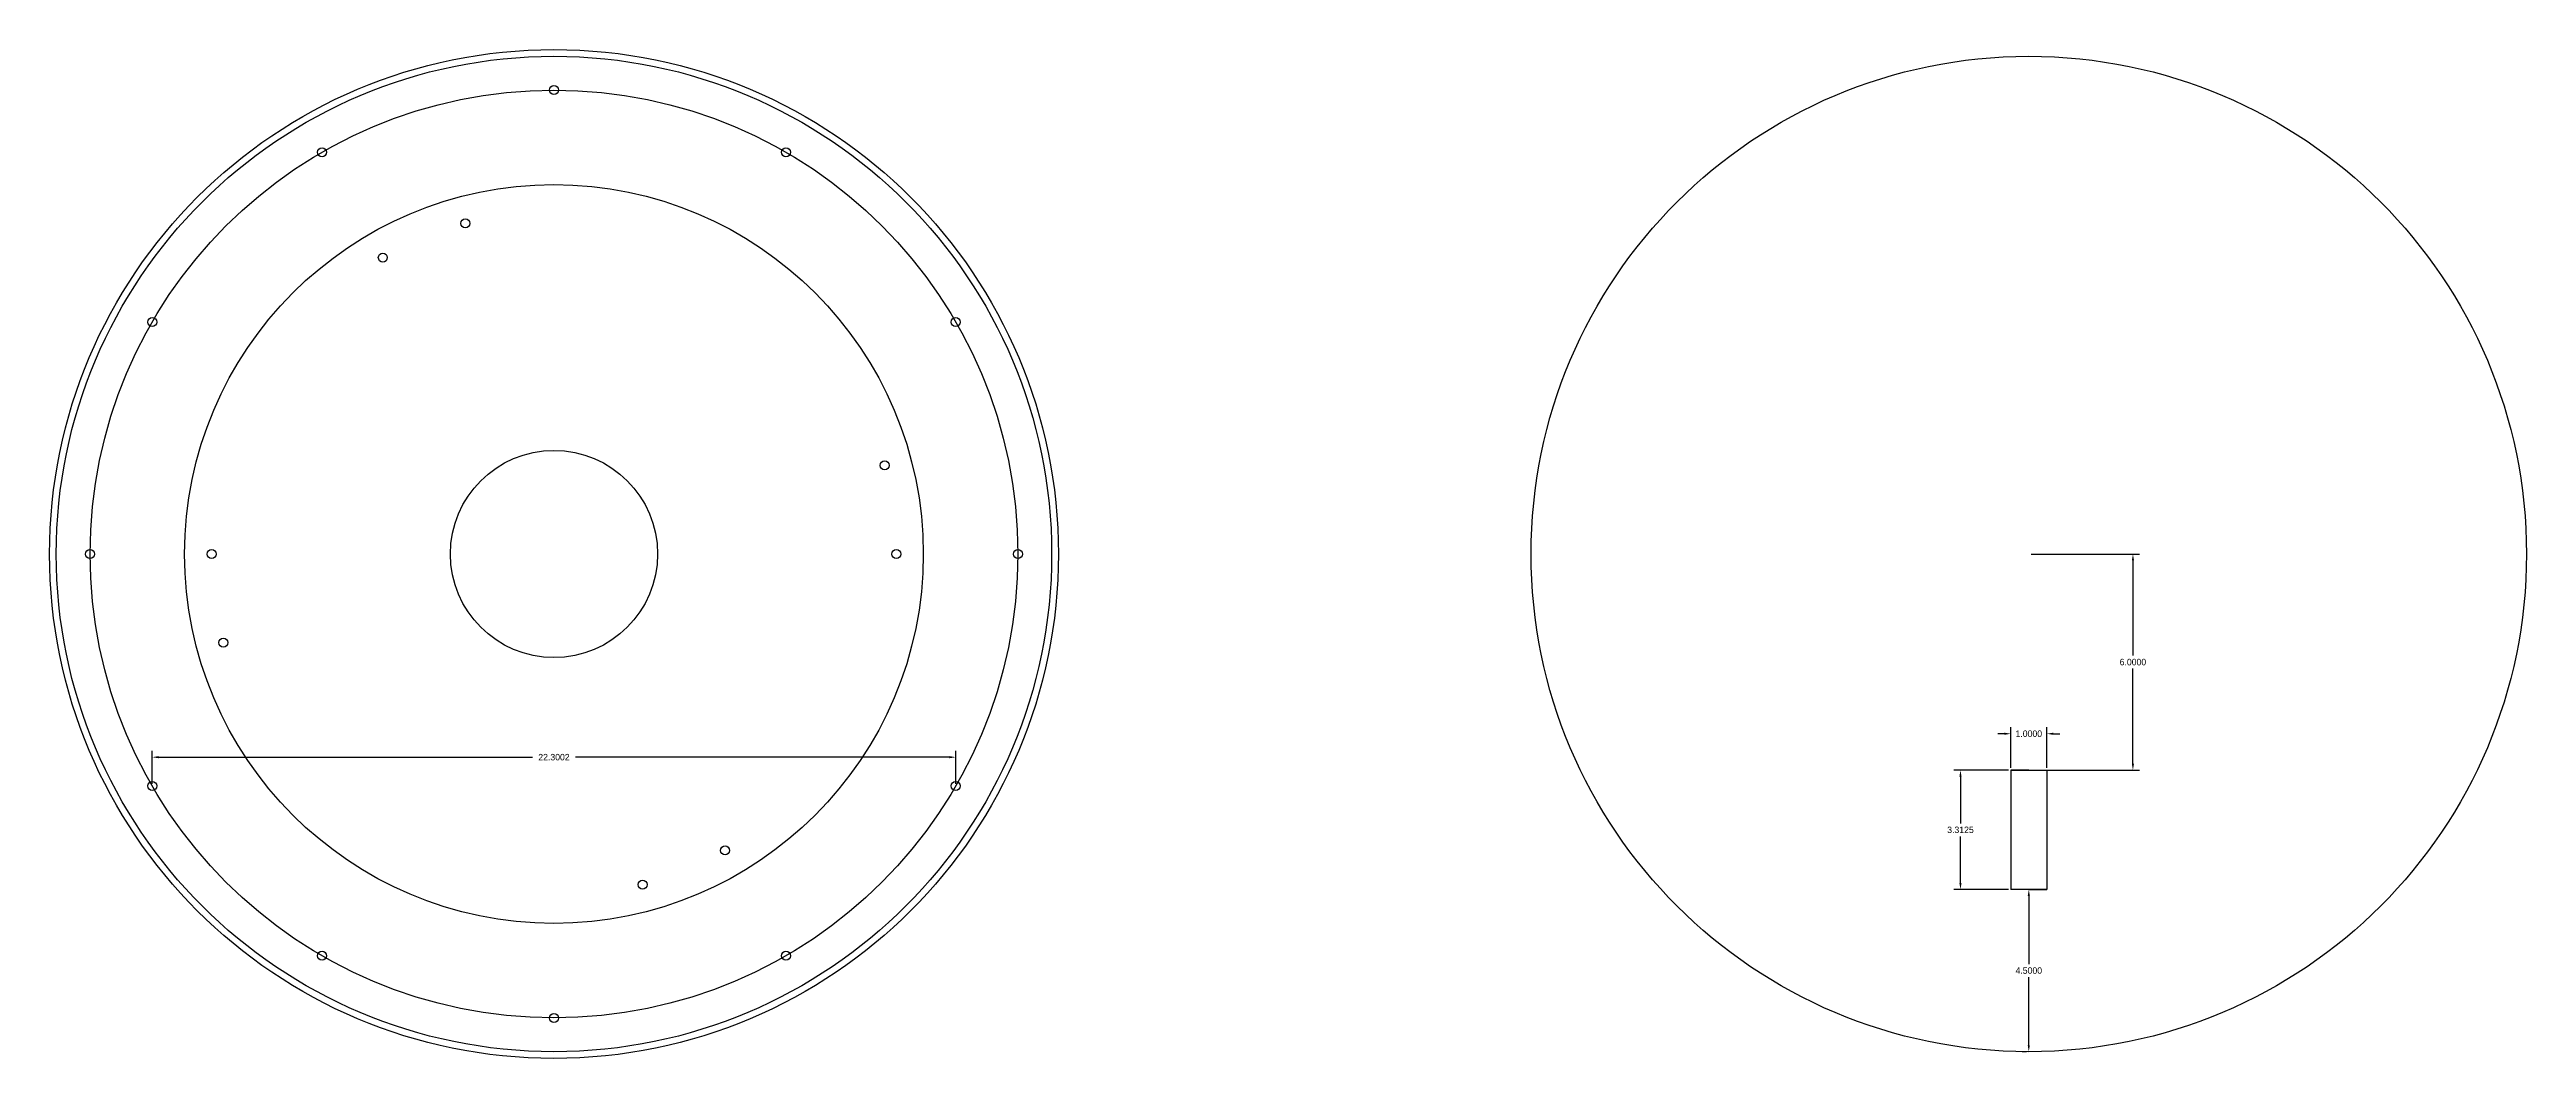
# Model space of a CAD drawing. Header units: inches. Extents: x -116 to 250, y -199 to 80.
# Drawn here: x -114.1 to -45.3, y -195.2 to -167.2 of the extents above; entities that cross this region are included whole.
import ezdxf

# ---------------------------------------------------------------- set-up
doc = ezdxf.new("R2010")
doc.units = ezdxf.units.IN
doc.header["$MEASUREMENT"] = 0
doc.dimstyles.get("Standard").update_dxf_attribs({"dimtxt": 0.18, "dimasz": 0.18, "dimexe": 0.18, "dimexo": 0.0625, "dimgap": 0.09, "dimtad": 0, "dimtih": 1, "dimtoh": 1, "dimdec": 4, "dimzin": 0, "dimdsep": 46, "dimtxsty": 'Standard', "dimcen": 0.09, "dimadec": 0, "dimazin": 0, "dimtfac": 1, "dimtdec": 4, "dimtofl": 0, "dimtmove": 0, "dimatfit": 3, "dimfxl": 1, "dimtolj": 1, "dimtzin": 0, "dimarcsym": 0})

msp = doc.modelspace()

# ---------------------------------------------------------------- blocks, each defined once
blk = doc.blocks.new('*D47')
at = {"color": 0, "lineweight": -2, "transparency": 16777216}
for p, q in [((-59.064, -181.178), (-56.056, -181.178)), ((-56.236, -181.358), (-56.236, -183.998)), ((-56.236, -186.998), (-56.236, -184.358)), ((-59.064, -187.178), (-56.056, -187.178))]:
    blk.add_line(p, q, dxfattribs=at)
at = {"color": 0, "transparency": 16777216}
for points in [[(-56.266, -181.358), (-56.206, -181.358), (-56.236, -181.178)], [(-56.266, -186.998), (-56.206, -186.998), (-56.236, -187.178)]]:
    blk.add_solid(points, dxfattribs=at)
at = {"layer": 'Defpoints', "color": 0, "transparency": 16777216}
for p in [(-59.126, -181.178), (-59.126, -187.178), (-56.236, -187.178)]:
    blk.add_point(p, dxfattribs=at)
at = {"color": 0, "transparency": 16777216, "insert": (-56.236, -184.178), "char_height": 0.18, "attachment_point": 5}
blk.add_mtext('\\A1;6.0000', dxfattribs=at)
blk = doc.blocks.new('*D48')
at = {"color": 0, "lineweight": -2, "transparency": 16777216}
for p, q in [((-59.806, -186.166), (-59.986, -186.166)), ((-59.626, -187.115), (-59.626, -185.986)), ((-58.626, -187.115), (-58.626, -185.986)), ((-58.446, -186.166), (-58.266, -186.166))]:
    blk.add_line(p, q, dxfattribs=at)
at = {"color": 0, "transparency": 16777216}
for points in [[(-59.806, -186.136), (-59.806, -186.196), (-59.626, -186.166)], [(-58.446, -186.136), (-58.446, -186.196), (-58.626, -186.166)]]:
    blk.add_solid(points, dxfattribs=at)
at = {"layer": 'Defpoints', "color": 0, "transparency": 16777216}
for p in [(-58.626, -186.166), (-59.626, -187.178), (-58.626, -187.178)]:
    blk.add_point(p, dxfattribs=at)
at = {"color": 0, "transparency": 16777216, "insert": (-59.126, -186.166), "char_height": 0.18, "attachment_point": 5}
blk.add_mtext('\\A1;1.0000', dxfattribs=at)
blk = doc.blocks.new('*D49')
at = {"color": 0, "lineweight": -2, "transparency": 16777216}
for p, q in [((-59.689, -187.178), (-61.202, -187.178)), ((-61.022, -187.358), (-61.022, -188.654)), ((-61.022, -190.31), (-61.022, -189.014)), ((-59.689, -190.49), (-61.202, -190.49))]:
    blk.add_line(p, q, dxfattribs=at)
at = {"color": 0, "transparency": 16777216}
for points in [[(-61.052, -187.358), (-60.992, -187.358), (-61.022, -187.178)], [(-61.052, -190.31), (-60.992, -190.31), (-61.022, -190.49)]]:
    blk.add_solid(points, dxfattribs=at)
at = {"layer": 'Defpoints', "color": 0, "transparency": 16777216}
for p in [(-59.626, -187.178), (-61.022, -190.49), (-59.626, -190.49)]:
    blk.add_point(p, dxfattribs=at)
at = {"color": 0, "transparency": 16777216, "insert": (-61.022, -188.834), "char_height": 0.18, "attachment_point": 5}
blk.add_mtext('\\A1;3.3125', dxfattribs=at)
blk = doc.blocks.new('*D50')
at = {"color": 0, "lineweight": -2, "transparency": 16777216}
for p, q in [((-59.189, -190.49), (-59.306, -190.49)), ((-59.126, -190.67), (-59.126, -192.56)), ((-59.126, -194.81), (-59.126, -192.92)), ((-59.189, -194.99), (-59.306, -194.99))]:
    blk.add_line(p, q, dxfattribs=at)
at = {"color": 0, "transparency": 16777216}
for points in [[(-59.156, -190.67), (-59.096, -190.67), (-59.126, -190.49)], [(-59.156, -194.81), (-59.096, -194.81), (-59.126, -194.99)]]:
    blk.add_solid(points, dxfattribs=at)
at = {"layer": 'Defpoints', "color": 0, "transparency": 16777216}
for p in [(-59.126, -190.49), (-59.126, -194.99), (-59.126, -194.99)]:
    blk.add_point(p, dxfattribs=at)
at = {"color": 0, "transparency": 16777216, "insert": (-59.126, -192.74), "char_height": 0.18, "attachment_point": 5}
blk.add_mtext('\\A1;4.5000', dxfattribs=at)
blk = doc.blocks.new('*D90')
at = {"color": 0, "lineweight": -2, "transparency": 16777216}
for p, q in [((-111.208, -187.553), (-111.208, -186.637)), ((-111.028, -186.817), (-100.658, -186.817)), ((-89.088, -186.817), (-99.458, -186.817)), ((-88.908, -187.553), (-88.908, -186.637))]:
    blk.add_line(p, q, dxfattribs=at)
at = {"color": 0, "transparency": 16777216}
for points in [[(-111.028, -186.787), (-111.028, -186.847), (-111.208, -186.817)], [(-89.088, -186.787), (-89.088, -186.847), (-88.908, -186.817)]]:
    blk.add_solid(points, dxfattribs=at)
at = {"layer": 'Defpoints', "color": 0, "transparency": 16777216}
for p in [(-88.908, -186.817), (-111.208, -187.615), (-88.908, -187.615)]:
    blk.add_point(p, dxfattribs=at)
at = {"color": 0, "transparency": 16777216, "insert": (-100.058, -186.817), "char_height": 0.18, "attachment_point": 5}
blk.add_mtext('\\A1;22.3002', dxfattribs=at)

# ---------------------------------------------------------------- dimensions: what is measured, and where the dimension line sits
for base, p1, p2, picture, middle in [((-56.23629, -187.17786), (-59.12645, -181.17786), (-59.12645, -187.17786), '*D47', (-56.23629, -184.17786)), ((-61.0221, -190.49036), (-59.62645, -187.17786), (-59.62645, -190.49036), '*D49', (-61.0221, -188.83411)), ((-59.12645, -194.99036), (-59.12645, -190.49036), (-59.12645, -194.99036), '*D50', (-59.12645, -192.74036))]:
    dim = msp.add_linear_dim(base=base, p1=p1, p2=p2, angle=90, dimstyle='Standard')
    dim.commit()
    dim.dimension.update_dxf_attribs({"geometry": picture, "text_midpoint": middle})
for base, p1, p2, picture, middle in [((-58.62645, -186.16561), (-59.62645, -187.17786), (-58.62645, -187.17786), '*D48', (-59.12645, -186.16561)), ((-88.90817, -186.81741), (-111.20833, -187.61536), (-88.90817, -187.61536), '*D90', (-100.05825, -186.81741))]:
    dim = msp.add_linear_dim(base=base, p1=p1, p2=p2, dimstyle='Standard')
    dim.commit()
    dim.dimension.update_dxf_attribs({"geometry": picture, "text_midpoint": middle})

# ---------------------------------------------------------------- linework, layer by layer
for p, q in [((-59.12645, -187.17786), (-59.62645, -187.17786)), ((-59.62645, -187.17786), (-58.62645, -187.17786)), ((-59.62645, -187.17786), (-59.62645, -190.49036)), ((-58.62645, -187.17786), (-58.62645, -190.49036)), ((-58.62645, -190.49036), (-59.62645, -190.49036)), ((-59.12645, -190.49036), (-58.62645, -190.49036))]:
    msp.add_line(p, q)
at = {"color": 3}
for centre, radius in [((-100.05825, -181.17786), 14), ((-100.05825, -168.30286), 0.125), ((-106.49575, -170.02778), 0.125), ((-93.62075, -170.02778), 0.125), ((-100.05825, -181.17786), 10.25), ((-102.51703, -172.00156), 0.125), ((-104.80825, -172.95062), 0.125), ((-111.20833, -174.74036), 0.125), ((-111.20833, -174.74036), 0.125), ((-88.90817, -174.74036), 0.125), ((-100.05825, -181.17786), 2.8746), ((-90.88196, -178.71908), 0.125), ((-112.93325, -181.17786), 0.125), ((-109.55825, -181.17786), 0.125), ((-90.55825, -181.17786), 0.125), ((-87.18325, -181.17786), 0.125), ((-109.23455, -183.63664), 0.125), ((-111.20833, -187.61536), 0.125), ((-88.90817, -187.61536), 0.125), ((-95.30825, -189.4051), 0.125), ((-97.59947, -190.35415), 0.125), ((-106.49575, -192.32794), 0.125), ((-93.62075, -192.32794), 0.125), ((-100.05825, -194.05286), 0.125)]:
    msp.add_circle(centre, radius, dxfattribs=at)
for centre, radius in [((-100.05825, -181.17786), 13.8125), ((-59.12645, -181.17786), 13.8125), ((-100.05825, -181.17786), 12.875)]:
    msp.add_circle(centre, radius)

msp.set_redraw_order([(e.dxf.handle, doc.entitydb.next_handle()) for e in msp.query("TEXT MTEXT ATTDEF DIMENSION ARC_DIMENSION")])  # texts and dimensions are drawn at this point

doc.saveas('drawing.dxf')
